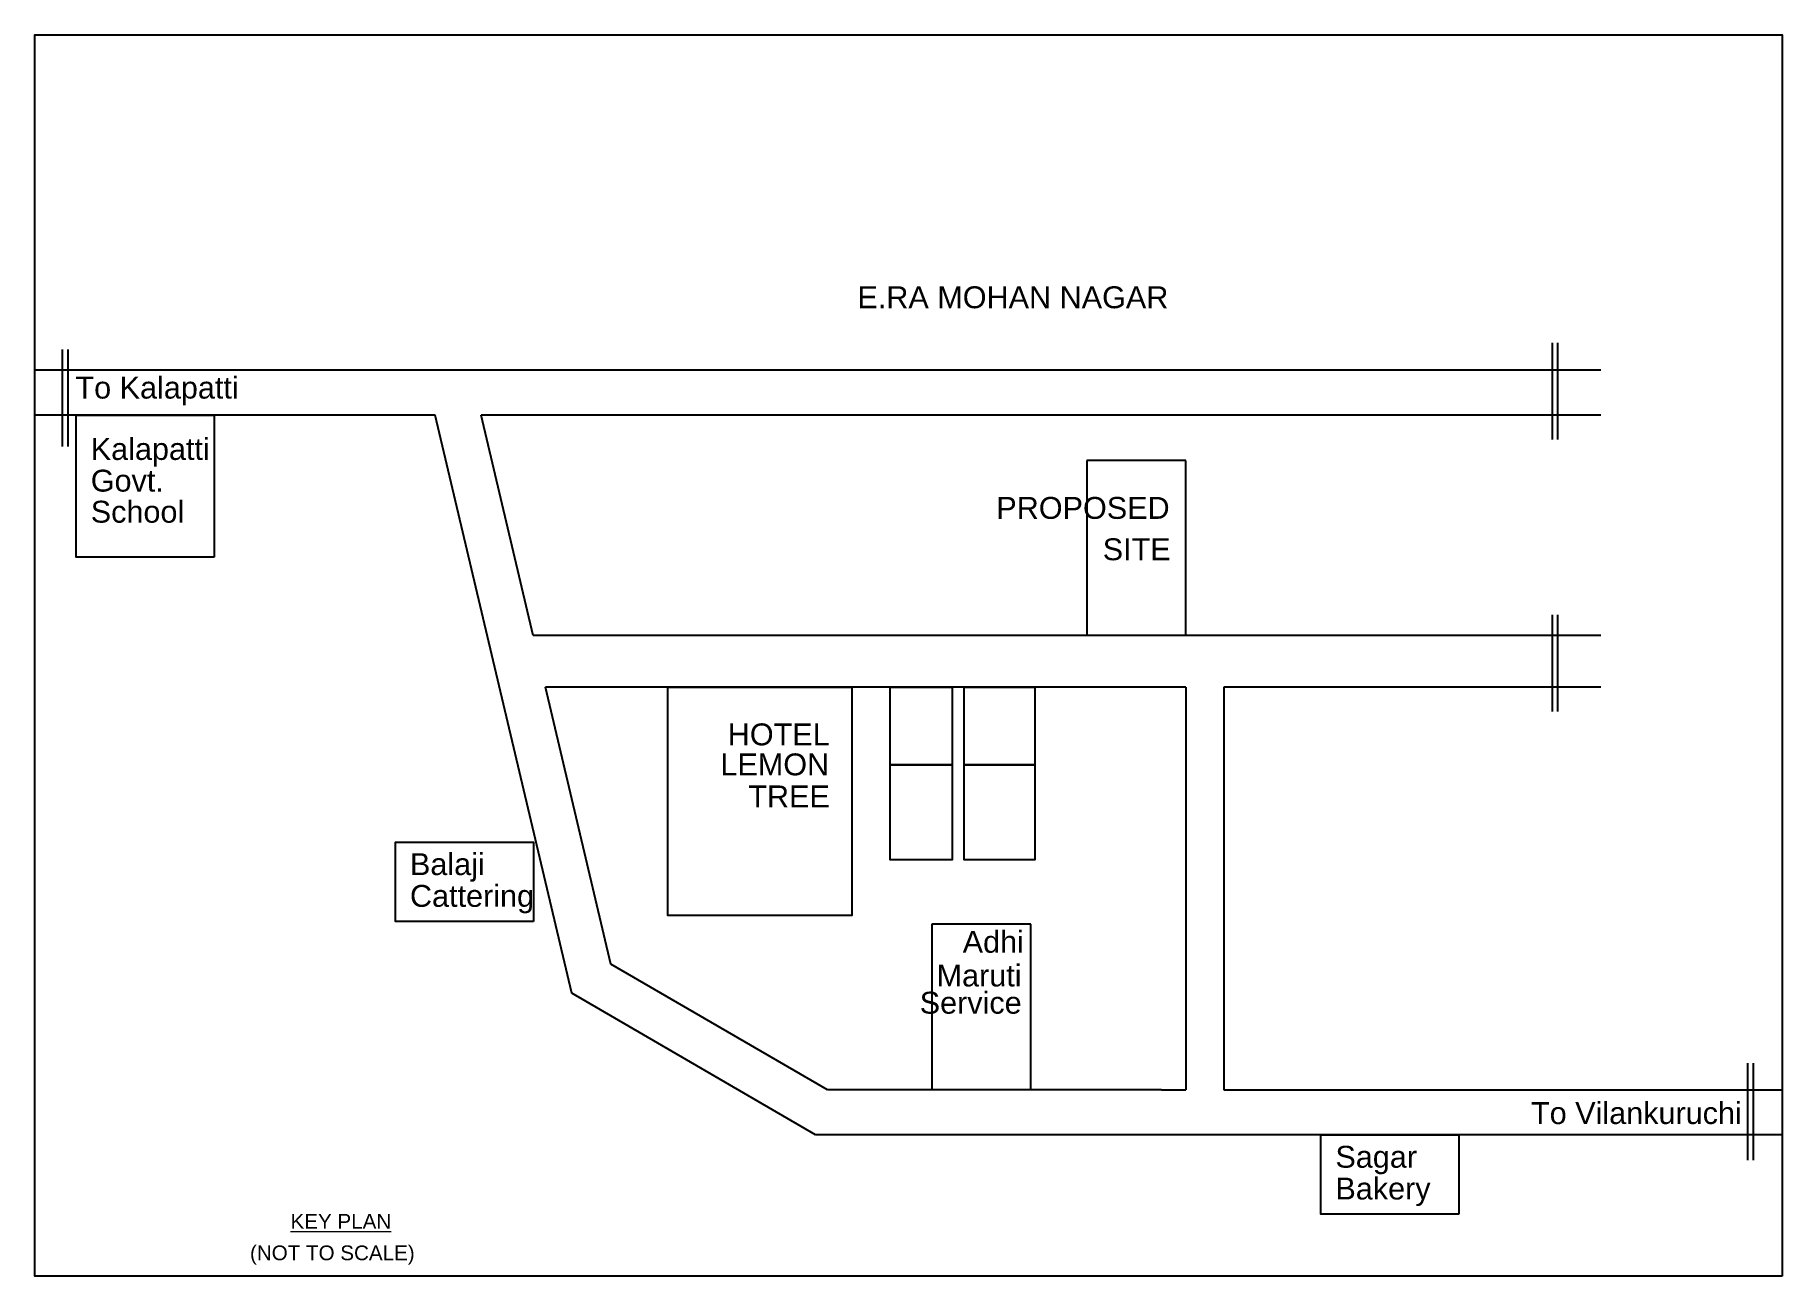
# Model space of a CAD drawing. Header units: metres. Extents: x 1738 to 2075, y -536 to -356.
# Drawn here: x 1737.61 to 1768.83, y -479.27 to -457.1 of the extents above; entities that cross this region are included whole.
import ezdxf

# ---------------------------------------------------------------- set-up
doc = ezdxf.new("R2010")
doc.units = ezdxf.units.M
doc.header["$MEASUREMENT"] = 0
doc.layers.add('LOCATION_PLAN', color=7, linetype='Continuous')
doc.styles.get("Standard").update_dxf_attribs({"font": 'arial.ttf'})

msp = doc.modelspace()

# ---------------------------------------------------------------- texts
for s, p in [('E.RA MOHAN NAGAR', (1752.311, -461.984)), ('To Kalapatti ', (1738.339, -463.598)), ('Kalapatti ', (1738.612, -464.694)), ('Govt. ', (1738.612, -465.26)), ('School', (1738.612, -465.815)), ('PROPOSED', (1754.793, -465.747)), ('SITE', (1756.694, -466.486)), ('HOTEL', (1749.994, -469.793)), ('LEMON', (1749.863, -470.329)), ('TREE', (1750.361, -470.901)), ('Balaji', (1744.316, -472.111)), ('Cattering', (1744.316, -472.678)), ('Adhi', (1754.192, -473.498)), ('Maruti', (1753.726, -474.1)), ('Service', (1753.424, -474.587)), ('To Vilankuruchi', (1764.347, -476.558)), ('Sagar', (1760.852, -477.339)), ('Bakery', (1760.852, -477.906))]:
    msp.add_text(s, height=0.3912).set_placement(p)
at = {"lineweight": 20}
for s, p in [(' %%UKEY PLAN%%U ', (1742.08, -478.428)), ('(NOT TO SCALE)', (1741.457, -478.991))]:
    msp.add_text(s, height=0.26335, dxfattribs=at).set_placement(p)

# ---------------------------------------------------------------- linework, layer by layer
for p, q in [((1764.723, -462.6), (1764.723, -464.33)), ((1764.823, -462.6), (1764.823, -464.33)), ((1738.103, -462.722), (1738.103, -464.452)), ((1738.203, -462.722), (1738.203, -464.452)), ((1765.597, -463.092), (1737.615, -463.092)), ((1744.764, -463.892), (1737.615, -463.892)), ((1747.209, -474.223), (1744.764, -463.892)), ((1746.518, -467.831), (1745.586, -463.892)), ((1765.597, -463.892), (1745.586, -463.892)), ((1758.181, -464.706), (1756.412, -464.706)), ((1756.412, -464.706), (1756.412, -467.831)), ((1758.181, -467.831), (1758.181, -464.706)), ((1764.723, -467.461), (1764.723, -469.191)), ((1764.823, -467.461), (1764.823, -469.191)), ((1765.597, -467.831), (1746.518, -467.831)), ((1747.908, -473.704), (1746.737, -468.753)), ((1758.181, -468.753), (1746.737, -468.753)), ((1758.181, -468.753), (1758.181, -475.949)), ((1758.861, -468.753), (1758.861, -475.949)), ((1765.597, -468.753), (1758.861, -468.753)), ((1755.408, -472.985), (1753.639, -472.985)), ((1753.639, -472.985), (1753.639, -475.949)), ((1755.408, -475.949), (1755.408, -472.985)), ((1751.779, -475.949), (1747.908, -473.704)), ((1751.563, -476.749), (1747.209, -474.223)), ((1768.214, -475.471), (1768.214, -477.202)), ((1768.314, -475.471), (1768.314, -477.202)), ((1757.744, -475.949), (1751.779, -475.949)), ((1757.744, -475.949), (1758.181, -475.949)), ((1758.861, -475.949), (1768.833, -475.949)), ((1768.833, -476.749), (1751.563, -476.749))]:
    msp.add_line(p, q)
at = {"lineweight": 30}
for p, q in [((1752.896, -470.141), (1754.003, -470.141)), ((1754.217, -470.141), (1755.481, -470.141))]:
    msp.add_line(p, q, dxfattribs=at)
for points in [[(1740.817, -466.431), (1738.352, -466.431), (1738.352, -463.892), (1740.817, -463.892)], [(1748.926, -468.753), (1752.211, -468.753), (1752.211, -472.834), (1748.926, -472.834)], [(1752.896, -468.753), (1754.003, -468.753), (1754.003, -471.836), (1752.896, -471.836)], [(1754.217, -468.753), (1755.481, -468.753), (1755.481, -471.836), (1754.217, -471.836)], [(1746.521, -472.938), (1744.056, -472.938), (1744.056, -471.521), (1746.521, -471.521)], [(1763.057, -478.166), (1760.592, -478.166), (1760.592, -476.749), (1763.057, -476.749)]]:
    msp.add_lwpolyline(points, close=True)
at = {"layer": 'LOCATION_PLAN'}
msp.add_lwpolyline([(1768.833, -479.274), (1737.615, -479.274), (1737.615, -457.102), (1768.833, -457.102)], close=True, dxfattribs=at)

msp.set_redraw_order([(e.dxf.handle, doc.entitydb.next_handle()) for e in msp.query("TEXT MTEXT ATTDEF DIMENSION ARC_DIMENSION")])  # texts and dimensions are drawn at this point

doc.saveas('drawing.dxf')
